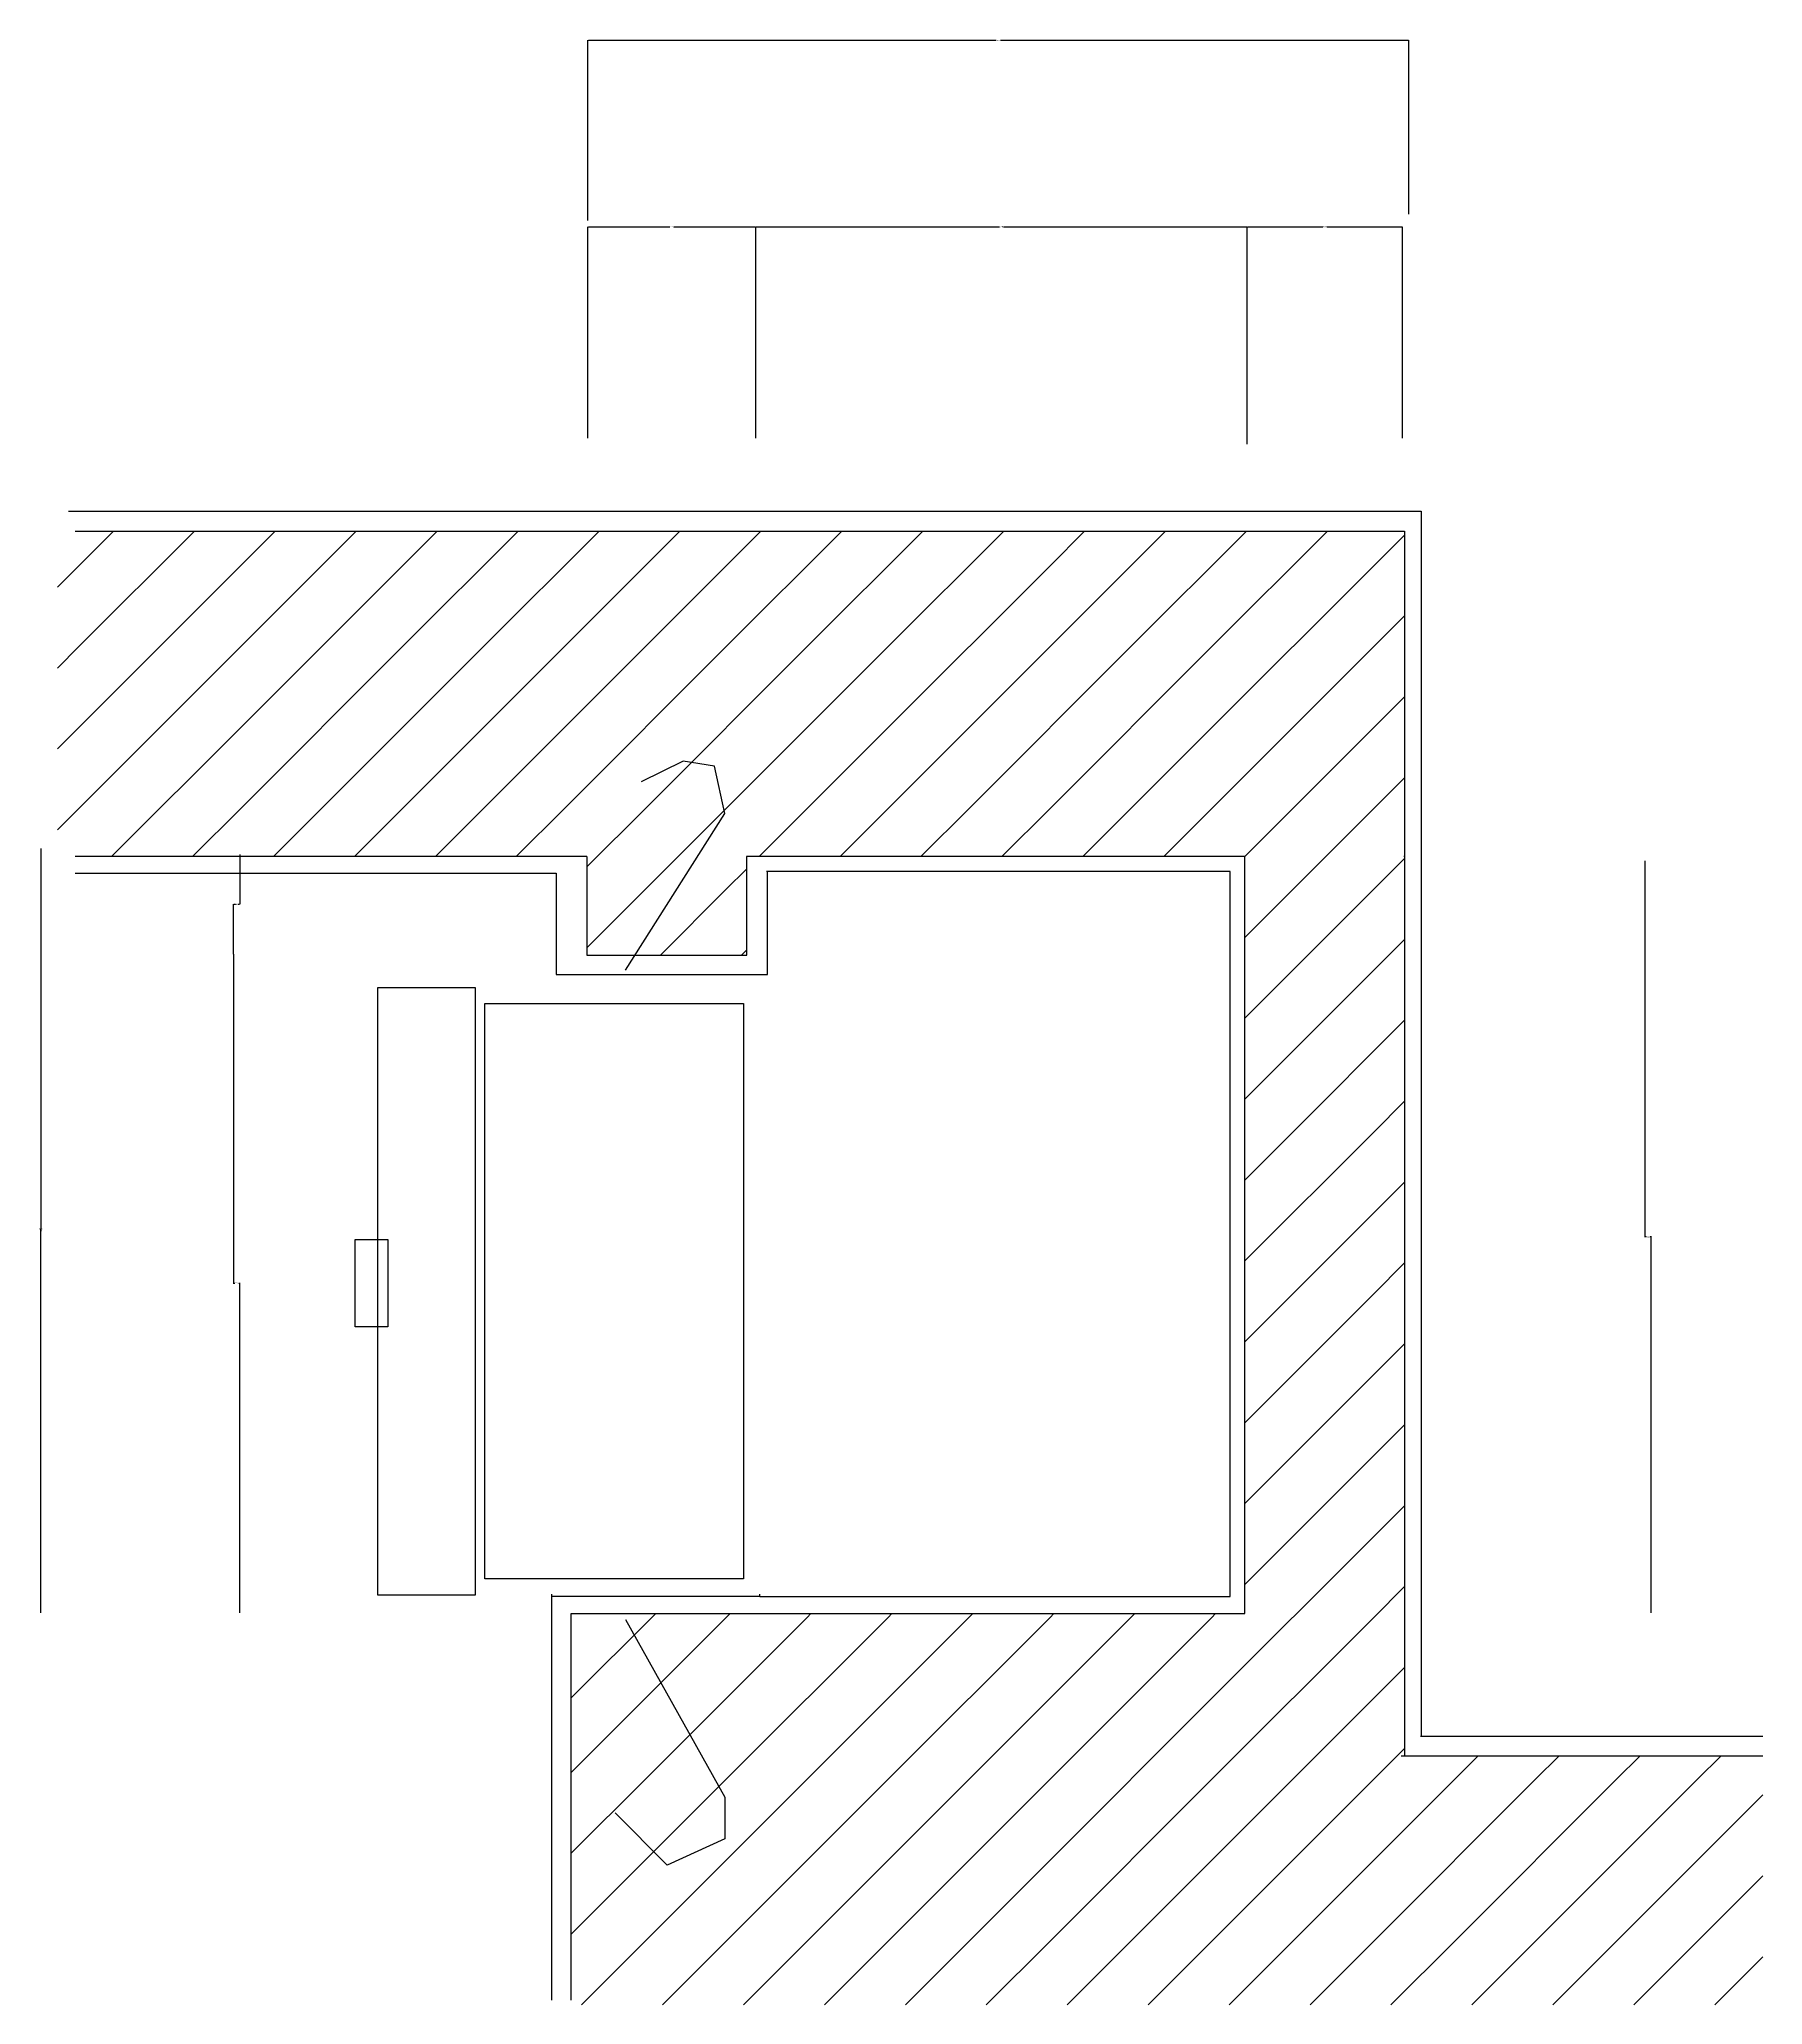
# Model space of a CAD drawing. Header units: metres. Extents: x 6930 to 10272, y 19098 to 20968.
# Drawn here: x 6930 to 8208, y 19510 to 20968 of the extents above; entities that cross this region are included whole.
import ezdxf

# ---------------------------------------------------------------- set-up
doc = ezdxf.new("R2010")
doc.units = ezdxf.units.M
doc.layers.add('ZZ-4', color=3, linetype='Continuous')
doc.dimstyles.get("Standard").update_dxf_attribs({"dimtxt": 2.5, "dimasz": 2.5, "dimexe": 1.25, "dimexo": 0.625, "dimtad": 1, "dimcen": 2.5, "dimazin": 3, "dimtfac": 1, "dimtmove": 0, "dimatfit": 3})

# ---------------------------------------------------------------- blocks, each defined once
blk = doc.blocks.new('*D1')
for p, q in [((7337.25, 20833.43), (7337.25, 20967.19)), ((7337.5, 20967.19), (7639.965, 20967.19)), ((7642.965, 20967.19), (7945.43, 20967.19)), ((7945.68, 20838.04), (7945.68, 20967.19))]:
    blk.add_line(p, q)
at = {"layer": 'Defpoints'}
for p in [(7337.25, 20967.19), (7337.25, 20833.43), (7945.68, 20838.04)]:
    blk.add_point(p, dxfattribs=at)
at = {"layer": 'ZZ-4', "insert": (7641.465, 20967.19), "char_height": 1, "attachment_point": 5}
blk.add_mtext('610', dxfattribs=at)
blk = doc.blocks.new('*D2')
for p, q in [((7461.7, 20672.07), (7461.7, 20828.88)), ((7461.95, 20828.88), (7642.27, 20828.88)), ((7645.27, 20828.88), (7825.59, 20828.88)), ((7825.84, 20667.46), (7825.84, 20828.88))]:
    blk.add_line(p, q)
at = {"layer": 'Defpoints'}
for p in [(7461.7, 20828.88), (7461.7, 20672.07), (7825.84, 20667.46)]:
    blk.add_point(p, dxfattribs=at)
at = {"layer": 'ZZ-4', "insert": (7643.77, 20828.88), "char_height": 1, "attachment_point": 5}
blk.add_mtext('370', dxfattribs=at)
blk = doc.blocks.new('*D3')
for p, q in [((6931.63, 20367.8), (6931.63, 20084.28)), ((6931.38, 20084.28), (6931.13, 20084.28)), ((6931.63, 19800.76), (6931.63, 20084.28)), ((6931.63, 20084.28), (6931.63, 20084.28)), ((6931.88, 20084.28), (6932.13, 20084.28))]:
    blk.add_line(p, q)
at = {"layer": 'Defpoints'}
for p in [(6931.63, 20367.8), (6931.63, 20084.28), (6931.63, 19800.76)]:
    blk.add_point(p, dxfattribs=at)
at = {"layer": 'ZZ-4', "insert": (6931.63, 20085.405), "char_height": 1, "attachment_point": 5}
blk.add_mtext('560', dxfattribs=at)
blk = doc.blocks.new('*D4')
for p, q in [((7074.52, 20289.43), (7074.52, 20045.1)), ((7075.325, 20045.1), (7074.27, 20045.1)), ((7079.38, 20045.1), (7078.325, 20045.1)), ((7079.13, 19800.76), (7079.13, 20045.1))]:
    blk.add_line(p, q)
at = {"layer": 'Defpoints'}
for p in [(7074.52, 20289.43), (7079.13, 20045.1), (7079.13, 19800.76)]:
    blk.add_point(p, dxfattribs=at)
at = {"layer": 'ZZ-4', "insert": (7076.825, 20045.1), "char_height": 1, "attachment_point": 5}
blk.add_mtext('500', dxfattribs=at)
blk = doc.blocks.new('*D5')
for p, q in [((7079.13, 20363.19), (7079.13, 20326.31)), ((7074.52, 20289.43), (7074.52, 20326.31)), ((7074.77, 20326.31), (7075.825, 20326.31)), ((7077.825, 20326.31), (7078.88, 20326.31))]:
    blk.add_line(p, q)
at = {"layer": 'Defpoints'}
for p in [(7079.13, 20363.19), (7074.52, 20326.31), (7074.52, 20289.43)]:
    blk.add_point(p, dxfattribs=at)
at = {"insert": (7076.825, 20326.31), "char_height": 1, "attachment_point": 5}
blk.add_mtext('60', dxfattribs=at)
blk = doc.blocks.new('*D6')
for p, q in [((7337.25, 20672.07), (7337.25, 20828.88)), ((7337.5, 20828.88), (7397.975, 20828.88)), ((7400.975, 20828.88), (7461.45, 20828.88)), ((7461.7, 20672.07), (7461.7, 20828.88))]:
    blk.add_line(p, q)
at = {"layer": 'Defpoints'}
for p in [(7337.25, 20828.88), (7337.25, 20672.07), (7461.7, 20672.07)]:
    blk.add_point(p, dxfattribs=at)
at = {"layer": 'ZZ-4', "insert": (7399.475, 20828.88), "char_height": 1, "attachment_point": 5}
blk.add_mtext('120', dxfattribs=at)
blk = doc.blocks.new('*D7')
for p, q in [((8120.84, 20358.58), (8120.84, 20079.67)), ((8121.645, 20079.67), (8120.59, 20079.67)), ((8125.7, 20079.67), (8124.645, 20079.67)), ((8125.45, 19800.76), (8125.45, 20079.67))]:
    blk.add_line(p, q)
at = {"layer": 'Defpoints'}
for p in [(8120.84, 20358.58), (8125.45, 20079.67), (8125.45, 19800.76)]:
    blk.add_point(p, dxfattribs=at)
at = {"layer": 'ZZ-4', "insert": (8123.145, 20079.67), "char_height": 1, "attachment_point": 5}
blk.add_mtext('560', dxfattribs=at)
blk = doc.blocks.new('*D8')
for p, q in [((7825.84, 20667.46), (7825.84, 20828.88)), ((7826.09, 20828.88), (7881.955, 20828.88)), ((7884.955, 20828.88), (7940.82, 20828.88)), ((7941.07, 20672.07), (7941.07, 20828.88))]:
    blk.add_line(p, q)
at = {"layer": 'Defpoints'}
for p in [(7825.84, 20828.88), (7941.07, 20672.07), (7825.84, 20667.46)]:
    blk.add_point(p, dxfattribs=at)
at = {"layer": 'ZZ-4', "insert": (7883.455, 20828.88), "char_height": 1, "attachment_point": 5}
blk.add_mtext('120', dxfattribs=at)

msp = doc.modelspace()

# ---------------------------------------------------------------- linework, layer by layer
for p, q in [((6952.14, 20617.91), (7954.98, 20617.91)), ((7954.98, 20617.91), (7954.98, 19709.38)), ((6959.76, 20517.44), (7045.45, 20603.14)), ((6959.76, 20577.44), (6985.45, 20603.14)), ((7019.76, 20517.44), (7105.45, 20603.14)), ((7079.76, 20517.44), (7165.45, 20603.14)), ((7199.76, 20517.44), (7285.45, 20603.14)), ((7199.76, 20577.44), (7225.45, 20603.14)), ((7259.76, 20517.44), (7345.45, 20603.14)), ((7319.76, 20517.44), (7405.45, 20603.14)), ((7439.76, 20517.44), (7525.45, 20603.14)), ((7439.76, 20577.44), (7465.45, 20603.14)), ((7499.76, 20517.44), (7585.45, 20603.14)), ((7559.76, 20517.44), (7645.45, 20603.14)), ((7679.76, 20517.44), (7765.45, 20603.14)), ((7679.76, 20577.44), (7705.45, 20603.14)), ((7739.76, 20517.44), (7825.45, 20603.14)), ((7799.76, 20517.44), (7885.45, 20603.14)), ((7919.76, 20577.44), (7942.51, 20600.2)), ((6943.89, 20561.57), (6959.76, 20577.44)), ((6959.76, 20577.44), (6959.76, 20577.44)), ((7079.76, 20457.44), (7199.76, 20577.44)), ((7199.76, 20577.44), (7199.76, 20577.44)), ((7319.76, 20457.44), (7439.76, 20577.44)), ((7439.76, 20577.44), (7439.76, 20577.44)), ((7559.76, 20457.44), (7679.76, 20577.44)), ((7679.76, 20577.44), (7679.76, 20577.44)), ((7799.76, 20457.44), (7919.76, 20577.44)), ((7919.76, 20577.44), (7919.76, 20577.44)), ((7919.76, 20517.44), (7942.51, 20540.2)), ((6943.89, 20441.57), (7019.76, 20517.44)), ((6943.89, 20501.57), (6959.76, 20517.44)), ((6959.76, 20397.44), (7079.76, 20517.44)), ((6959.76, 20517.44), (6959.76, 20517.44)), ((7019.76, 20517.44), (7019.76, 20517.44)), ((7079.76, 20397.44), (7199.76, 20517.44)), ((7079.76, 20517.44), (7079.76, 20517.44)), ((7139.76, 20397.44), (7259.76, 20517.44)), ((7199.76, 20397.44), (7319.76, 20517.44)), ((7199.76, 20517.44), (7199.76, 20517.44)), ((7259.76, 20517.44), (7259.76, 20517.44)), ((7319.76, 20397.44), (7439.76, 20517.44)), ((7319.76, 20517.44), (7319.76, 20517.44)), ((7379.76, 20397.44), (7499.76, 20517.44)), ((7439.76, 20397.44), (7559.76, 20517.44)), ((7439.76, 20517.44), (7439.76, 20517.44)), ((7499.76, 20517.44), (7499.76, 20517.44)), ((7559.76, 20397.44), (7679.76, 20517.44)), ((7559.76, 20517.44), (7559.76, 20517.44)), ((7619.76, 20397.44), (7739.76, 20517.44)), ((7679.76, 20397.44), (7799.76, 20517.44)), ((7679.76, 20517.44), (7679.76, 20517.44)), ((7739.76, 20517.44), (7739.76, 20517.44)), ((7799.76, 20397.44), (7919.76, 20517.44)), ((7799.76, 20517.44), (7799.76, 20517.44)), ((7919.76, 20517.44), (7919.76, 20517.44)), ((7824.12, 20361.8), (7942.51, 20480.2)), ((6984.09, 20361.77), (7079.76, 20457.44)), ((7079.76, 20457.44), (7079.76, 20457.44)), ((7224.09, 20361.77), (7319.76, 20457.44)), ((7319.76, 20457.44), (7319.76, 20457.44)), ((7464.09, 20361.77), (7559.76, 20457.44)), ((7559.76, 20457.44), (7559.76, 20457.44)), ((7704.09, 20361.77), (7799.76, 20457.44)), ((7799.76, 20457.44), (7799.76, 20457.44)), ((7919.76, 20397.44), (7942.51, 20420.2)), ((6943.89, 20381.57), (6959.76, 20397.44)), ((6959.76, 20397.44), (6959.76, 20397.44)), ((7044.09, 20361.77), (7079.76, 20397.44)), ((7079.76, 20397.44), (7079.76, 20397.44)), ((7104.09, 20361.77), (7139.76, 20397.44)), ((7139.76, 20397.44), (7139.76, 20397.44)), ((7164.09, 20361.77), (7199.76, 20397.44)), ((7199.76, 20397.44), (7199.76, 20397.44)), ((7284.09, 20361.77), (7319.76, 20397.44)), ((7319.76, 20397.44), (7319.76, 20397.44)), ((7336.46, 20294.15), (7439.76, 20397.44)), ((7336.46, 20354.15), (7379.76, 20397.44)), ((7379.76, 20397.44), (7379.76, 20397.44)), ((7439.76, 20397.44), (7439.76, 20397.44)), ((7524.09, 20361.77), (7559.76, 20397.44)), ((7559.76, 20397.44), (7559.76, 20397.44)), ((7584.09, 20361.77), (7619.76, 20397.44)), ((7619.76, 20397.44), (7619.76, 20397.44)), ((7644.09, 20361.77), (7679.76, 20397.44)), ((7679.76, 20397.44), (7679.76, 20397.44)), ((7764.09, 20361.77), (7799.76, 20397.44)), ((7799.76, 20397.44), (7799.76, 20397.44)), ((7824.12, 20301.8), (7919.76, 20397.44)), ((7859.76, 20397.44), (7859.76, 20397.44)), ((7919.76, 20397.44), (7919.76, 20397.44)), ((6957.06, 20349.31), (7313.7, 20349.31)), ((7313.7, 20349.31), (7313.7, 20274.22)), ((7439.76, 20337.44), (7454.72, 20352.4)), ((7813.25, 20350.67), (7469.5, 20350.67)), ((7470.21, 20274.22), (7470.21, 20350.67)), ((7813.25, 19812.84), (7813.25, 20350.67)), ((7919.76, 20337.44), (7942.62, 20360.31)), ((7391.02, 20288.71), (7439.76, 20337.44)), ((7439.76, 20337.44), (7439.76, 20337.44)), ((7824.12, 20241.8), (7919.76, 20337.44)), ((7919.76, 20337.44), (7919.76, 20337.44)), ((7451.02, 20288.71), (7454.72, 20292.4)), ((7919.76, 20277.44), (7942.62, 20300.31)), ((7824.12, 20181.8), (7919.76, 20277.44)), ((7919.76, 20277.44), (7919.76, 20277.44)), ((7313.7, 20274.22), (7470.21, 20274.22)), ((7859.76, 20157.44), (7942.62, 20240.31)), ((7919.76, 20157.44), (7942.62, 20180.31)), ((7824.12, 20121.8), (7859.76, 20157.44)), ((7824.12, 20061.8), (7919.76, 20157.44)), ((7859.76, 20157.44), (7859.76, 20157.44)), ((7919.76, 20157.44), (7919.76, 20157.44)), ((7919.76, 20097.44), (7942.62, 20120.31)), ((7824.12, 20001.8), (7919.76, 20097.44)), ((7919.76, 20097.44), (7919.76, 20097.44)), ((7919.76, 20037.44), (7942.62, 20060.31)), ((7824.12, 19941.8), (7919.76, 20037.44)), ((7919.76, 20037.44), (7919.76, 20037.44)), ((7859.76, 19917.44), (7942.62, 20000.31)), ((7919.76, 19917.44), (7942.62, 19940.31)), ((7824.12, 19881.8), (7859.76, 19917.44)), ((7824.12, 19821.8), (7919.76, 19917.44)), ((7859.76, 19917.44), (7859.76, 19917.44)), ((7919.76, 19917.44), (7919.76, 19917.44)), ((7919.76, 19857.44), (7942.62, 19880.31)), ((7799.76, 19737.44), (7919.76, 19857.44)), ((7919.76, 19857.44), (7919.76, 19857.44)), ((7310.08, 19814.66), (7310.08, 19513.56)), ((7464.66, 19812.99), (7310.08, 19812.99)), ((7464.66, 19812.84), (7464.66, 19814.66)), ((7464.66, 19812.84), (7813.25, 19812.84)), ((7919.76, 19797.44), (7942.62, 19820.31)), ((7324.57, 19737.52), (7387.23, 19800.18)), ((7324.57, 19682.26), (7439.76, 19797.44)), ((7379.76, 19677.44), (7499.76, 19797.44)), ((7439.76, 19797.44), (7442.49, 19800.18)), ((7439.76, 19797.44), (7439.76, 19797.44)), ((7439.76, 19677.44), (7559.76, 19797.44)), ((7499.76, 19797.44), (7502.55, 19800.24)), ((7499.76, 19797.44), (7499.76, 19797.44)), ((7559.76, 19737.44), (7622.55, 19800.24)), ((7559.76, 19797.44), (7562.55, 19800.24)), ((7559.76, 19677.44), (7679.76, 19797.44)), ((7559.76, 19797.44), (7559.76, 19797.44)), ((7619.76, 19677.44), (7739.76, 19797.44)), ((7679.76, 19797.44), (7682.55, 19800.24)), ((7679.76, 19677.44), (7799.76, 19797.44)), ((7679.76, 19797.44), (7679.76, 19797.44)), ((7739.76, 19797.44), (7742.55, 19800.24)), ((7739.76, 19797.44), (7739.76, 19797.44)), ((7799.76, 19797.44), (7802.55, 19800.24)), ((7799.76, 19677.44), (7919.76, 19797.44)), ((7799.76, 19797.44), (7799.76, 19797.44)), ((7919.76, 19797.44), (7919.76, 19797.44)), ((7859.76, 19677.44), (7942.62, 19760.31)), ((7439.76, 19617.44), (7559.76, 19737.44)), ((7559.76, 19737.44), (7559.76, 19737.44)), ((7679.76, 19617.44), (7799.76, 19737.44)), ((7799.76, 19737.44), (7799.76, 19737.44)), ((7954.52, 19709.38), (8208.09, 19709.38)), ((7919.76, 19677.44), (7942.62, 19700.31)), ((7919.76, 19617.44), (7997.21, 19694.9)), ((8039.76, 19677.44), (8057.21, 19694.9)), ((8099.76, 19677.44), (8117.21, 19694.9)), ((8159.76, 19677.44), (8177.21, 19694.9)), ((7324.57, 19562.26), (7439.76, 19677.44)), ((7324.57, 19622.26), (7379.76, 19677.44)), ((7379.76, 19677.44), (7379.76, 19677.44)), ((7439.76, 19557.44), (7559.76, 19677.44)), ((7439.76, 19677.44), (7439.76, 19677.44)), ((7499.76, 19557.44), (7619.76, 19677.44)), ((7559.76, 19557.44), (7679.76, 19677.44)), ((7559.76, 19677.44), (7559.76, 19677.44)), ((7619.76, 19677.44), (7619.76, 19677.44)), ((7679.76, 19557.44), (7799.76, 19677.44)), ((7679.76, 19677.44), (7679.76, 19677.44)), ((7739.76, 19557.44), (7859.76, 19677.44)), ((7799.76, 19557.44), (7919.76, 19677.44)), ((7799.76, 19677.44), (7799.76, 19677.44)), ((7859.76, 19677.44), (7859.76, 19677.44)), ((7919.76, 19557.44), (8039.76, 19677.44)), ((7919.76, 19677.44), (7919.76, 19677.44)), ((7979.76, 19557.44), (8099.76, 19677.44)), ((8039.76, 19557.44), (8159.76, 19677.44)), ((8039.76, 19677.44), (8039.76, 19677.44)), ((8099.76, 19677.44), (8099.76, 19677.44)), ((8159.76, 19677.44), (8159.76, 19677.44)), ((8159.76, 19617.44), (8208.09, 19665.77)), ((7332.53, 19510.21), (7439.76, 19617.44)), ((7439.76, 19617.44), (7439.76, 19617.44)), ((7572.53, 19510.21), (7679.76, 19617.44)), ((7679.76, 19617.44), (7679.76, 19617.44)), ((7812.53, 19510.21), (7919.76, 19617.44)), ((7919.76, 19617.44), (7919.76, 19617.44)), ((8052.53, 19510.21), (8159.76, 19617.44)), ((8159.76, 19617.44), (8159.76, 19617.44)), ((8159.76, 19557.44), (8208.09, 19605.77)), ((7392.53, 19510.21), (7439.76, 19557.44)), ((7439.76, 19557.44), (7439.76, 19557.44)), ((7452.53, 19510.21), (7499.76, 19557.44)), ((7499.76, 19557.44), (7499.76, 19557.44)), ((7512.53, 19510.21), (7559.76, 19557.44)), ((7559.76, 19557.44), (7559.76, 19557.44)), ((7632.53, 19510.21), (7679.76, 19557.44)), ((7679.76, 19557.44), (7679.76, 19557.44)), ((7692.53, 19510.21), (7739.76, 19557.44)), ((7739.76, 19557.44), (7739.76, 19557.44)), ((7752.53, 19510.21), (7799.76, 19557.44)), ((7799.76, 19557.44), (7799.76, 19557.44)), ((7872.53, 19510.21), (7919.76, 19557.44)), ((7919.76, 19557.44), (7919.76, 19557.44)), ((7932.53, 19510.21), (7979.76, 19557.44)), ((7979.76, 19557.44), (7979.76, 19557.44)), ((7992.53, 19510.21), (8039.76, 19557.44)), ((8039.76, 19557.44), (8039.76, 19557.44)), ((8112.53, 19510.21), (8159.76, 19557.44)), ((8159.76, 19557.44), (8159.76, 19557.44)), ((8172.53, 19510.21), (8208.09, 19545.77))]:
    msp.add_line(p, q)
for points in [[(6957.06, 20603.14), (7942.51, 20603.14), (7942.51, 20361.77), (7942.01, 20361.77)], [(7365.04, 20277.51), (7438.7, 20393.78), (7430.94, 20428.66), (7407.68, 20432.53), (7376.67, 20417.03)], [(7942.62, 20364.83), (7942.62, 19694.9)], [(7336.46, 20361.77), (6957.06, 20361.77)], [(7336.46, 20361.77), (7336.46, 20288.71)], [(7823.86, 20361.77), (7454.72, 20361.77), (7454.72, 20288.71)], [(7824.12, 19800.24), (7824.12, 20361.8)], [(7336.46, 20288.71), (7454.97, 20288.71)], [(7181.55, 19813.97), (7181.55, 20264.64), (7253.48, 20264.64), (7253.48, 19813.97), (7181.55, 19813.97)], [(7260.68, 19825.96), (7260.68, 20252.66), (7452.51, 20252.66), (7452.51, 19825.96), (7260.68, 19825.96)], [(7164.76, 20012.94), (7164.76, 20077.66), (7188.74, 20077.66), (7188.74, 20012.94), (7164.76, 20012.94)], [(7324.57, 19800.18), (7324.57, 19513.56)], [(7454.72, 19800.18), (7324.57, 19800.18)], [(7365.04, 19795.94), (7438.7, 19664.17), (7438.7, 19633.17), (7396.05, 19613.79), (7357.29, 19652.55)], [(7454.72, 19800.24), (7824.26, 19800.24)], [(7940.03, 19694.9), (8208.09, 19694.9)]]:
    msp.add_lwpolyline(points)

# ---------------------------------------------------------------- dimensions: what is measured, and where the dimension line sits
dim = msp.add_linear_dim(base=(7074.52, 20326.31), p1=(7074.52, 20289.43), p2=(7079.13, 20363.19), text='60', dimstyle='Standard')
dim.commit()
dim.dimension.update_dxf_attribs({"geometry": '*D5', "text_midpoint": (7076.825, 20326.31)})
at = {"layer": 'ZZ-4'}
for base, p1, p2, text, picture, middle in [((7337.25, 20967.19), (7337.25, 20833.43), (7945.68, 20838.04), '610', '*D1', (7641.465, 20967.19)), ((7337.25, 20828.88), (7337.25, 20672.07), (7461.7, 20672.07), '120', '*D6', (7399.475, 20828.88)), ((7461.7, 20828.88), (7461.7, 20672.07), (7825.84, 20667.46), '370', '*D2', (7643.77, 20828.88)), ((7825.84, 20828.88), (7825.84, 20667.46), (7941.07, 20672.07), '120', '*D8', (7883.455, 20828.88)), ((6931.63, 20084.28), (6931.63, 19800.76), (6931.63, 20367.8), '560', '*D3', (6931.63, 20085.405)), ((8125.45, 20079.67), (8125.45, 19800.76), (8120.84, 20358.58), '560', '*D7', (8123.145, 20079.67)), ((7079.13, 20045.1), (7079.13, 19800.76), (7074.52, 20289.43), '500', '*D4', (7076.825, 20045.1))]:
    dim = msp.add_linear_dim(base=base, p1=p1, p2=p2, text=text, dimstyle='Standard', dxfattribs=at)
    dim.commit()
    dim.dimension.update_dxf_attribs({"geometry": picture, "text_midpoint": middle})

doc.saveas('drawing.dxf')
